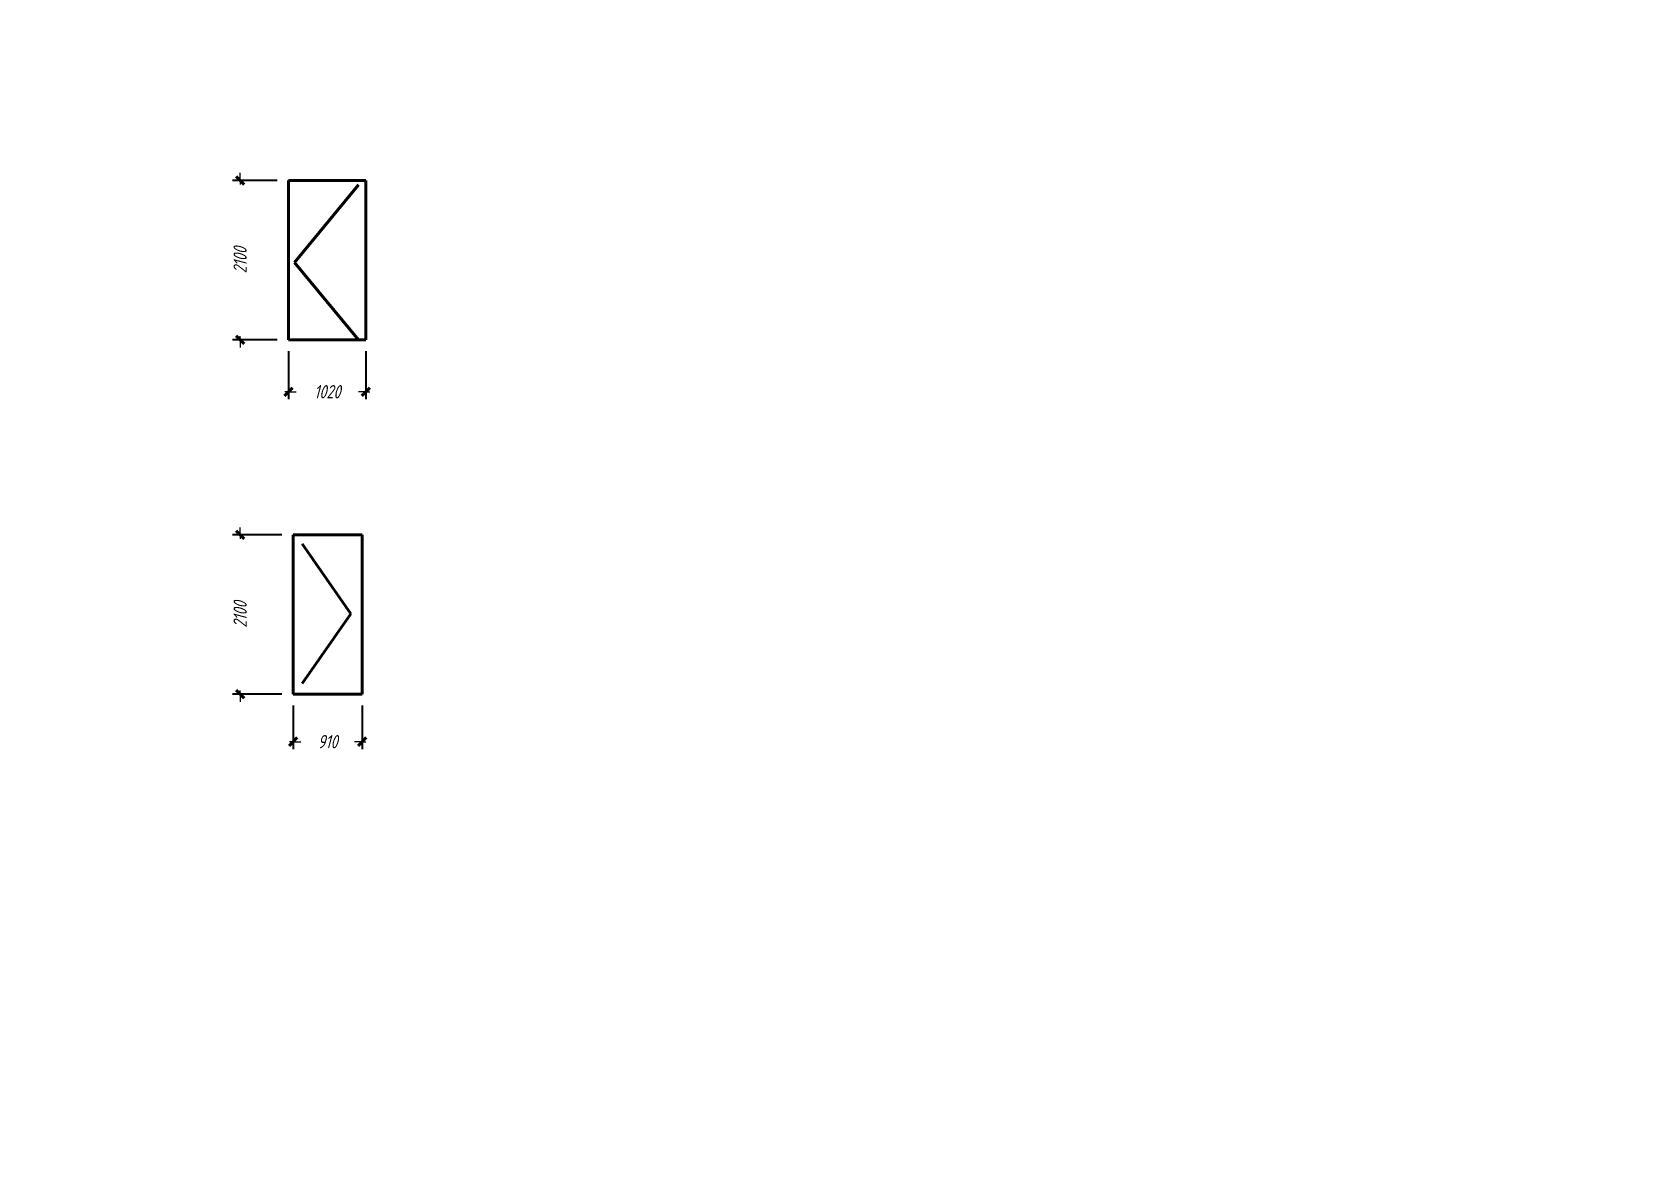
# Model space of a CAD drawing. Header units: millimetres. Extents: x 0 to 6720, y 0 to 401.
# Drawn here: x 5880 to 6300, y 0 to 297 of the extents above; entities that cross this region are included whole.
import ezdxf

# ---------------------------------------------------------------- set-up
doc = ezdxf.new("R2010")
doc.units = ezdxf.units.MM
doc.linetypes.add('K5LT_BASIC', pattern=[0])
doc.linetypes.add('K5LT_THIN', pattern=[0])
doc.layers.add('Системный слой', color=7, linetype='Continuous')
doc.styles.add('KDIMTEXTSTYLE', font='GOST_AU.SHX', dxfattribs={"width": 0.96, "oblique": 15, "height": 5})
doc.dimstyles.new('KDIMSTYLE (0.02)', dxfattribs={"dimtxt": 5, "dimasz": 1, "dimexe": 2, "dimexo": 0, "dimgap": 1, "dimtad": 1, "dimlfac": 50, "dimtxsty": 'KDIMTEXTSTYLE', "dimsah": 1, "dimcen": 0, "dimdle": 1, "dimadec": 0, "dimazin": 0, "dimtfac": 0.667, "dimtmove": 0, "dimatfit": 3, "dimfxl": 0, "dimtvp": 1, "dimtolj": 1, "dimtzin": 0, "dimarcsym": 0})

msp = doc.modelspace()

# ---------------------------------------------------------------- blocks, each defined once
blk = doc.blocks.new('U14')
at = {"layer": 'Системный слой', "color": 5, "linetype": 'K5LT_BASIC', "lineweight": 40}
for p, q in [((5968.13, 257.78), (5947.73, 257.78)), ((5947.73, 257.78), (5947.73, 215.78)), ((5968.13, 215.78), (5968.13, 257.78)), ((5947.73, 215.78), (5968.13, 215.78))]:
    blk.add_line(p, q, dxfattribs=at)
blk = doc.blocks.new('U15')
at = {"layer": 'Системный слой', "color": 5, "linetype": 'K5LT_BASIC', "lineweight": 40}
for p, q in [((5967.13, 164.34), (5948.93, 164.34)), ((5948.93, 164.34), (5948.93, 122.34)), ((5967.13, 122.34), (5967.13, 164.34)), ((5948.93, 122.34), (5967.13, 122.34))]:
    blk.add_line(p, q, dxfattribs=at)
blk = doc.blocks.new('KDIMARROW_03')
at = {"layer": 'Системный слой', "color": 0, "linetype": 'K5LT_BASIC', "lineweight": 40}
blk.add_line((-1.06, -1.06), (1.06, 1.06), dxfattribs=at)
at = {"layer": 'Системный слой', "color": 0, "linetype": 'K5LT_THIN', "lineweight": 18}
for q in [(-1, 0), (2, 0)]:
    blk.add_line((0, 0), q, dxfattribs=at)

# ---------------------------------------------------------------- dimensions: what is measured, and where the dimension line sits
at = {"layer": 'Системный слой', "color": 7}
for base, p1, p2, location in [((5934.93895, 257.78164), (5947.726, 215.78164), (5947.726, 257.78164), (5934.93895, 236.78164)), ((5934.93895, 164.33811), (5948.926, 122.33811), (5948.926, 164.33811), (5934.93895, 143.33811))]:
    msp.add_linear_dim(base=base, p1=p1, p2=p2, angle=90, location=location, dimstyle='KDIMSTYLE (0.02)', override={"dimexo": 3, "dimpost": '\\H3.5;\\W0.965;\\Q15;<>', "dimblk1": 'KDIMARROW_03', "dimblk2": 'KDIMARROW_03', "dimse1": 0, "dimse2": 0, "dimclrt": 7, "dimtolj": 1}, dxfattribs=at).render()
for base, p1, p2, location in [((5947.726, 202.10497), (5968.126, 215.78164), (5947.726, 215.78164), (5957.926, 202.10497)), ((5948.926, 109.82253), (5967.126, 122.33811), (5948.926, 122.33811), (5958.026, 109.82253))]:
    msp.add_linear_dim(base=base, p1=p1, p2=p2, location=location, dimstyle='KDIMSTYLE (0.02)', override={"dimexo": 3, "dimpost": '\\H3.5;\\W0.965;\\Q15;<>', "dimblk1": 'KDIMARROW_03', "dimblk2": 'KDIMARROW_03', "dimse1": 0, "dimse2": 0, "dimclrt": 7, "dimtolj": 1}, dxfattribs=at).render()

# ---------------------------------------------------------------- linework, layer by layer
at = {"layer": 'Системный слой', "color": 5, "linetype": 'K5LT_BASIC', "lineweight": 40}
for p, q in [((5949.286, 236.20164), (5966.166, 256.62164)), ((5966.166, 215.78164), (5949.286, 236.20164)), ((5964.166, 143.56811), (5951.286, 161.97811)), ((5951.286, 125.15811), (5964.166, 143.56811))]:
    msp.add_line(p, q, dxfattribs=at)

# ---------------------------------------------------------------- block references
at = {"layer": 'Системный слой'}
for name in ['U14', 'U15']:
    msp.add_blockref(name, (0, 0), dxfattribs=at)

msp.set_redraw_order([(e.dxf.handle, doc.entitydb.next_handle()) for e in msp.query("TEXT MTEXT ATTDEF DIMENSION ARC_DIMENSION")])  # texts and dimensions are drawn at this point

doc.saveas('drawing.dxf')
